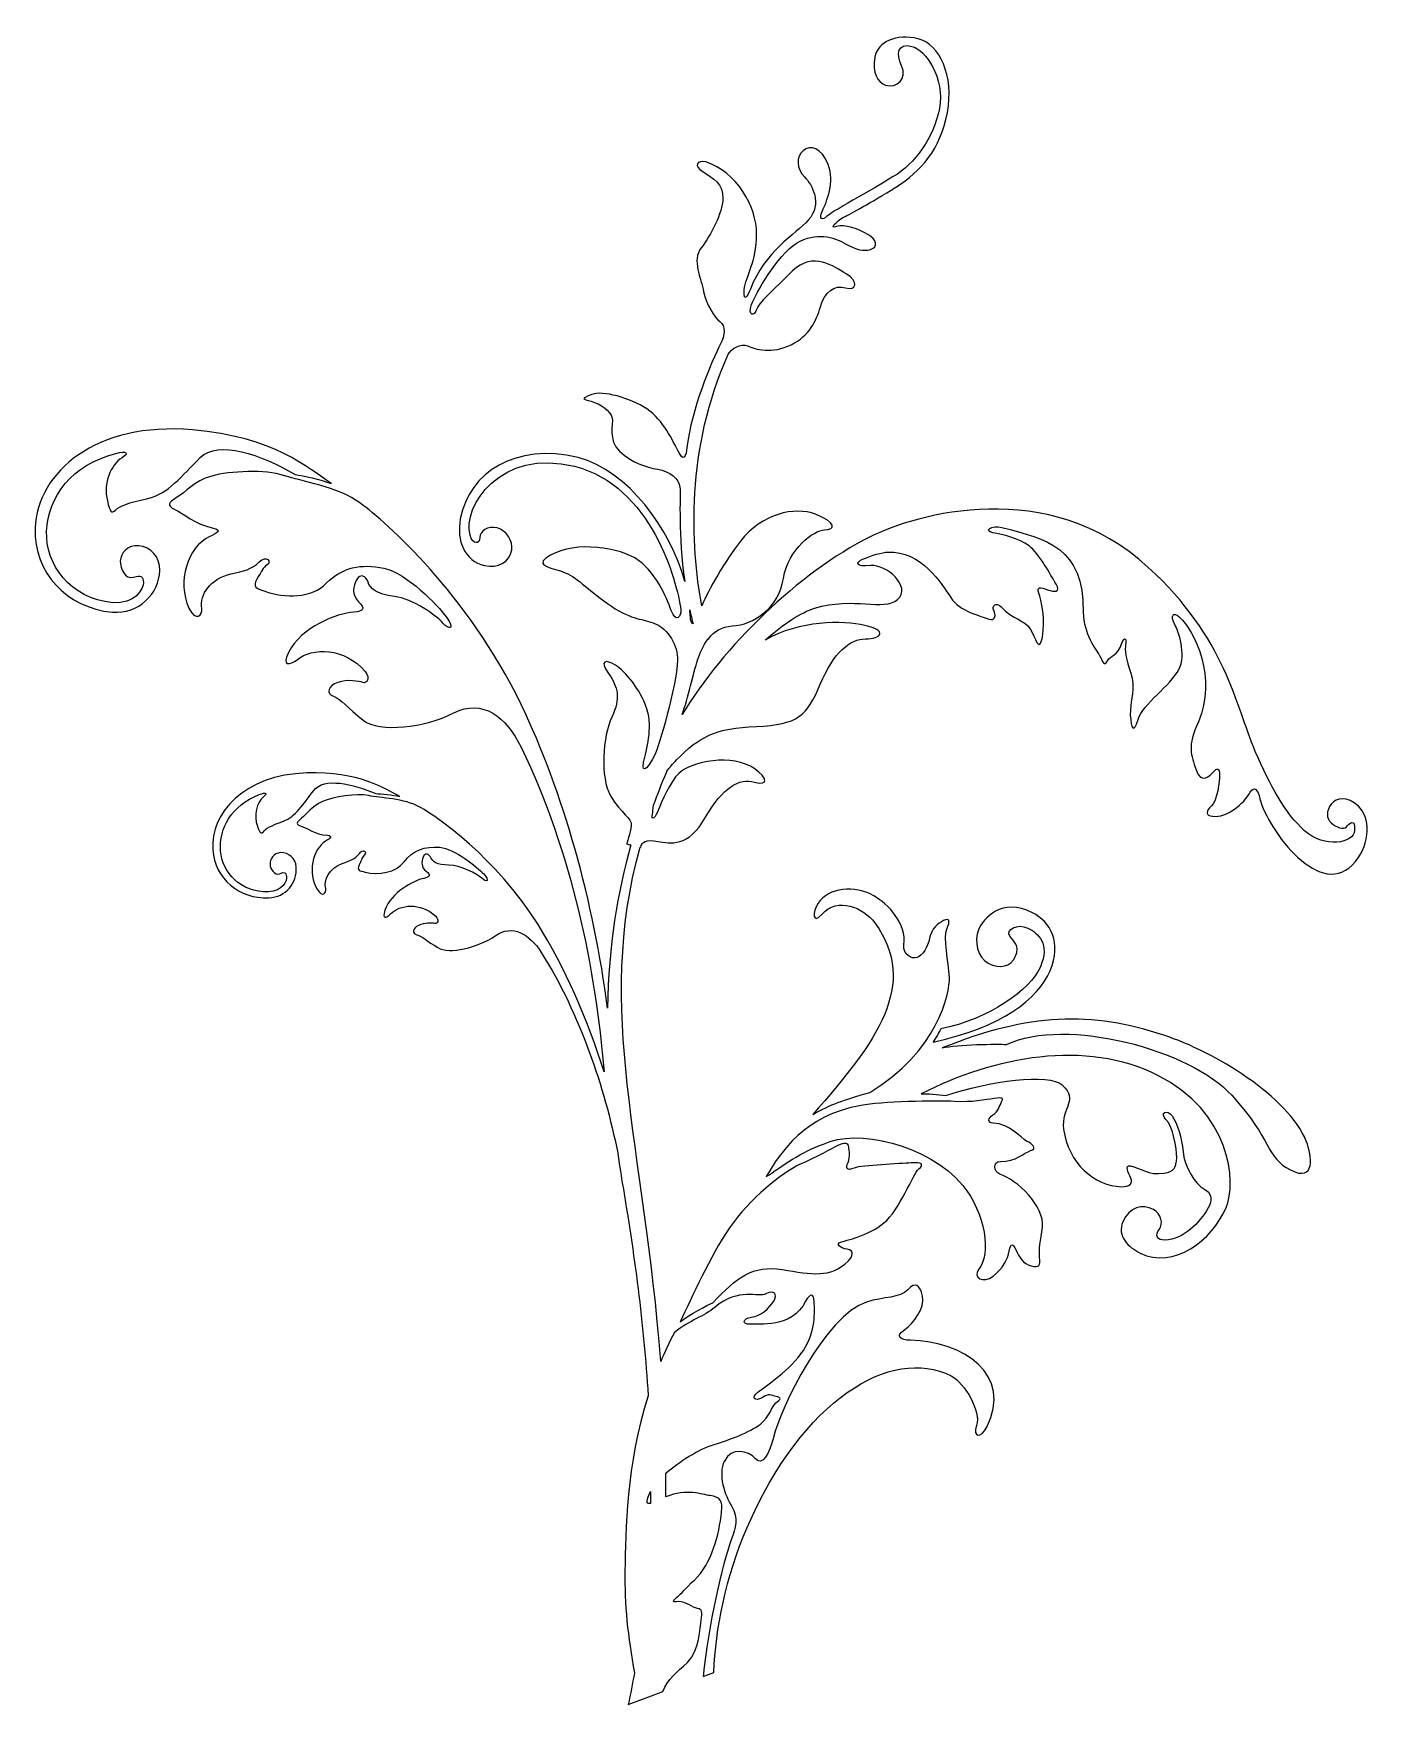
# Model space of a CAD drawing. Header units: centimetres. Extents: x -8.6 to 8.6, y -10.7 to 10.8.
import ezdxf

# ---------------------------------------------------------------- set-up
doc = ezdxf.new("R2010")
doc.units = ezdxf.units.CM
doc.header["$MEASUREMENT"] = 0
doc.layers.add('Camada 1', color=7, linetype='Continuous')

msp = doc.modelspace()

# ---------------------------------------------------------------- linework, layer by layer
at = {"layer": 'Camada 1'}
for points, knots in [([(-5.37058, 5.0839), (-5.14092, 5.00614), (-4.68319, 4.94618), (-4.37572, 4.72258), (-4.37572, 4.72258), (-4.0638, 4.49493), (-3.00132, 3.56164), (-2.31472, 2.13903), (-2.31472, 2.13903), (-1.77396, 1.01698), (-1.37656, -0.40727), (-1.20321, -1.7667), (-1.20321, -1.7667), (-1.19025, -0.95168), (-1.07277, -0.27847), (-0.90185, 0.33319), (-0.90185, 0.33319), (-0.92008, 0.33724), (-0.9391, 0.34131), (-0.95773, 0.34533), (-0.95773, 0.34533), (-0.95773, 0.34533), (-0.90831, 0.48791), (-0.8982, 0.58189), (-0.8982, 0.58189), (-0.88807, 0.6791), (-1.02539, 0.73016), (-1.16352, 0.96429), (-1.16352, 0.96429), (-1.30166, 1.19437), (-1.26438, 1.73798), (-1.14772, 1.97698), (-1.14772, 1.97698), (-1.03308, 2.21759), (-1.06834, 2.3634), (-1.19024, 2.5384), (-1.19024, 2.5384), (-1.31581, 2.71096), (-1.22712, 2.71988), (-1.10073, 2.64452), (-1.10073, 2.64452), (-0.9796, 2.56594), (-0.7795, 2.33342), (-0.69647, 2.0831), (-0.69647, 2.0831), (-0.61585, 1.82627), (-0.70578, 1.56216), (-0.73941, 1.39285), (-0.73941, 1.39285), (-0.7714, 1.21378), (-0.65556, 1.35962), (-0.59966, 1.48358), (-0.59966, 1.48358), (-0.54256, 1.60188), (-0.31489, 2.3634), (-0.30476, 2.70773), (-0.30476, 2.70773), (-0.29502, 2.88921), (-0.42549, 3.11037), (-0.58871, 3.17681), (-0.58871, 3.17681), (-0.74791, 3.2473), (-0.87427, 3.2157), (-1.1542, 3.40284), (-1.1542, 3.40284), (-1.42884, 3.58675), (-1.57587, 3.76172), (-1.74599, 3.83303), (-1.74599, 3.83303), (-1.91289, 3.89703), (-2.13122, 3.91809), (-1.99594, 4.02099), (-1.99594, 4.02099), (-1.70387, 4.24054), (-1.12784, 4.18059), (-0.85363, 4.0226), (-0.85363, 4.0226), (-0.58304, 3.86218), (-0.44773, 3.51301), (-0.38455, 3.34857), (-0.38455, 3.34857), (-0.32097, 3.1768), (-0.25128, 3.27565), (-0.26141, 3.35746), (-0.26141, 3.35746), (-0.30316, 3.71716), (-0.64664, 4.95994), (-1.62814, 5.20134), (-1.62814, 5.20134), (-2.57802, 5.44195), (-3.07546, 4.67638), (-2.97135, 4.31586), (-2.97135, 4.31586), (-2.93328, 4.18703), (-2.84131, 4.19921), (-2.84739, 4.28588), (-2.84739, 4.28588), (-2.84739, 4.3669), (-2.74127, 4.43738), (-2.623, 4.40902), (-2.623, 4.40902), (-2.50915, 4.38227), (-2.41477, 4.23725), (-2.43544, 4.12708), (-2.43544, 4.12708), (-2.46177, 3.9683), (-2.6161, 3.88485), (-2.78501, 3.92454), (-2.78501, 3.92454), (-3.03898, 3.98772), (-3.14879, 4.23969), (-3.0965, 4.52567), (-3.0965, 4.52567), (-2.98307, 5.12598), (-2.38318, 5.50839), (-1.58234, 5.3123), (-1.58234, 5.3123), (-0.93464, 5.14704), (-0.39751, 4.39766), (-0.21037, 3.71874), (-0.21037, 3.71874), (-0.29625, 4.32231), (-0.26342, 4.81242), (-0.27234, 4.93312), (-0.27234, 4.93312), (-0.27922, 5.03763), (-0.40601, 5.13889), (-0.55833, 5.16241), (-0.55833, 5.16241), (-0.7074, 5.19321), (-0.89657, 5.24586), (-1.04929, 5.39493), (-1.04929, 5.39493), (-1.20158, 5.54077), (-1.12626, 5.73844), (-1.14449, 5.82512), (-1.14449, 5.82512), (-1.15989, 5.91018), (-1.29882, 6.00739), (-1.41265, 6.03737), (-1.41265, 6.03737), (-1.53095, 6.06573), (-1.54753, 6.06817), (-1.40537, 6.12648), (-1.40537, 6.12648), (-1.26562, 6.17913), (-0.91158, 6.07949), (-0.69973, 5.93934), (-0.69973, 5.93934), (-0.48179, 5.79432), (-0.36757, 5.53183), (-0.28291, 5.37385), (-0.28291, 5.37385), (-0.20028, 5.21992), (-0.18689, 5.40221), (-0.18041, 5.46701), (-0.18041, 5.46701), (-0.12493, 5.90855), (0.12256, 6.53558), (0.25501, 6.78429), (0.25501, 6.78429), (0.30766, 6.87584), (0.31457, 7.01032), (0.24287, 7.06218), (0.24287, 7.06218), (0.17765, 7.1124), (0.05938, 7.28009), (0.03224, 7.44781), (0.03224, 7.44781), (0.00388, 7.61794), (-0.12413, 7.85127), (0.00105, 8.00923), (0.00105, 8.00923), (0.12583, 8.17047), (0.27444, 8.45725), (0.28053, 8.6436), (0.28053, 8.6436), (0.28783, 8.82992), (0.14972, 8.91176), (0.02494, 8.98872), (0.02494, 8.98872), (-0.10145, 9.06569), (-0.04959, 9.14345), (0.05939, 9.11429), (0.05939, 9.11429), (0.46, 8.98628), (0.71315, 8.54313), (0.71437, 8.18666), (0.71437, 8.18666), (0.71561, 7.82614), (0.57057, 7.65032), (0.55599, 7.47049), (0.55599, 7.47049), (0.5394, 7.29467), (0.59734, 7.38622), (0.6346, 7.48023), (0.6346, 7.48023), (0.81446, 7.95659), (1.21467, 8.18828), (1.37832, 8.36571), (1.37832, 8.36571), (1.56707, 8.57634), (1.42854, 8.82265), (1.32972, 8.92229), (1.32972, 8.92229), (1.226, 9.02355), (1.22113, 9.1864), (1.31107, 9.25929), (1.31107, 9.25929), (1.40587, 9.33626), (1.54684, 9.30141), (1.63352, 9.08268), (1.63352, 9.08268), (1.72184, 8.8599), (1.61489, 8.59902), (1.55981, 8.48724), (1.55981, 8.48724), (1.50472, 8.3722), (1.56547, 8.36167), (1.61328, 8.41109), (1.61328, 8.41109), (1.6554, 8.46131), (2.18846, 8.75216), (2.47201, 8.92552), (2.47201, 8.92552), (2.7507, 9.09565), (2.98967, 9.41566), (3.06505, 9.80211), (3.06505, 9.80211), (3.13471, 10.19422), (2.89005, 10.55879), (2.71022, 10.60091), (2.71022, 10.60091), (2.52874, 10.64626), (2.50281, 10.50936), (2.57896, 10.34813), (2.57896, 10.34813), (2.65024, 10.1861), (2.52387, 10.05648), (2.37319, 10.10186), (2.37319, 10.10186), (2.2695, 10.13589), (2.19658, 10.26228), (2.23383, 10.46235), (2.23383, 10.46235), (2.27272, 10.66084), (2.50847, 10.76696), (2.7912, 10.69891), (2.7912, 10.69891), (3.06827, 10.62842), (3.25623, 10.22255), (3.16712, 9.74861), (3.16712, 9.74861), (3.07801, 9.27548), (2.82845, 8.99762), (2.50603, 8.7886), (2.50603, 8.7886), (2.1771, 8.58929), (1.93162, 8.45237), (1.83198, 8.40458), (1.83198, 8.40458), (1.738, 8.35354), (1.63918, 8.24498), (1.74287, 8.28388), (1.74287, 8.28388), (1.84172, 8.32116), (2.02804, 8.24742), (2.14472, 8.1826), (2.14472, 8.1826), (2.26302, 8.11534), (2.28085, 8.02462), (2.17954, 7.9898), (2.17954, 7.9898), (2.07828, 7.96387), (2.00454, 7.98168), (1.8563, 8.06351), (1.8563, 8.06351), (1.70562, 8.14696), (1.48038, 8.22229), (1.22762, 8.06999), (1.22762, 8.06999), (0.97484, 7.91201), (0.69941, 7.4162), (0.64834, 7.2801), (0.64834, 7.2801), (0.59447, 7.1359), (0.68723, 7.1205), (0.71314, 7.2161), (0.71314, 7.2161), (0.73949, 7.30765), (0.91488, 7.45589), (1.17738, 7.71272), (1.17738, 7.71272), (1.44064, 7.97034), (1.70559, 7.76945), (1.86763, 7.67465), (1.86763, 7.67465), (2.03289, 7.57744), (1.99643, 7.45589), (1.85869, 7.49561), (1.85869, 7.49561), (1.71857, 7.54099), (1.58649, 7.4397), (1.53386, 7.25256), (1.53386, 7.25256), (1.48039, 7.06947), (1.39614, 6.88233), (1.15958, 6.76485), (1.15958, 6.76485), (0.91815, 6.64251), (0.68928, 6.70651), (0.60059, 6.74945), (0.60059, 6.74945), (0.51471, 6.78752), (0.37617, 6.70651), (0.34982, 6.64089), (0.34982, 6.64089), (-0.19702, 5.43135), (-0.13384, 4.18778), (0.00753, 3.40678), (0.00753, 3.40678), (0.10111, 3.61903), (0.29712, 3.97066), (0.50574, 4.23882), (0.50574, 4.23882), (0.78202, 4.59122), (1.19924, 4.68925), (1.47226, 4.58394), (1.47226, 4.58394), (1.74285, 4.47864), (1.72745, 4.38302), (1.58891, 4.38302), (1.58891, 4.38302), (1.45037, 4.38302), (1.12065, 4.14159), (1.05908, 3.76003), (1.05908, 3.76003), (0.99669, 3.37683), (0.67144, 3.16376), (0.40164, 3.14837), (0.40164, 3.14837), (0.26551, 3.14109), (0.16791, 3.07627), (0.09785, 2.98877), (0.09785, 2.98877), (0.09864, 2.98795), (0.09946, 2.98229), (0.1011, 2.98067), (0.1011, 2.98067), (0.1011, 2.98067), (0.09663, 2.98067), (0.09015, 2.98146), (0.09015, 2.98146), (0.02535, 2.89801), (-0.01719, 2.79432), (-0.04473, 2.71008), (-0.04473, 2.71008), (-0.09701, 2.55292), (-0.1703, 2.2151), (-0.24362, 2.00848), (-0.24362, 2.00848), (0.28417, 2.88264), (1.24543, 3.82887), (2.17549, 4.29551), (2.17549, 4.29551), (2.76202, 4.58637), (4.46657, 5.08622), (5.75147, 3.90178), (5.75147, 3.90178), (6.74956, 2.9855), (6.86947, 2.14294), (7.12707, 1.53614), (7.12707, 1.53614), (7.3199, 1.09056), (7.50463, 0.74625), (7.76141, 0.51456), (7.76141, 0.51456), (8.01663, 0.28204), (8.39416, 0.35658), (8.40387, 0.51861), (8.40387, 0.51861), (8.41522, 0.68146), (8.33421, 0.61177), (8.29936, 0.56642), (8.29936, 0.56642), (8.26615, 0.52266), (8.16408, 0.56073), (8.10251, 0.61664), (8.10251, 0.61664), (8.03933, 0.67252), (8.03689, 0.77621), (8.10415, 0.85807), (8.10415, 0.85807), (8.17543, 0.93909), (8.30343, 0.96742), (8.4525, 0.82971), (8.4525, 0.82971), (8.60643, 0.69361), (8.60966, 0.35579), (8.41686, 0.12002), (8.41686, 0.12002), (7.97532, -0.41547), (7.29074, 0.52266), (7.18544, 0.92774), (7.18544, 0.92774), (7.15954, 1.04196), (7.11091, 1.10112), (7.0623, 1.00955), (7.0623, 1.00955), (6.97803, 0.86535), (6.77065, 0.67985), (6.57459, 0.70089), (6.57459, 0.70089), (6.48548, 0.70817), (6.48707, 0.76894), (6.56485, 0.83456), (6.56485, 0.83456), (6.63938, 0.89856), (6.66775, 1.15135), (6.66611, 1.23723), (6.66611, 1.23723), (6.66857, 1.32473), (6.62806, 1.32473), (6.59078, 1.27448), (6.59078, 1.27448), (6.5454, 1.22667), (6.436, 1.1003), (6.36554, 1.29798), (6.36554, 1.29798), (6.2991, 1.49324), (6.24968, 1.59855), (6.39472, 1.91774), (6.39472, 1.91774), (6.63938, 2.47109), (6.34934, 3.08516), (6.15247, 3.26259), (6.15247, 3.26259), (6.06743, 3.34443), (6.03664, 3.27637), (6.08767, 3.17671), (6.08767, 3.17671), (6.13953, 3.0795), (6.24568, 2.78703), (6.14358, 2.58854), (6.14358, 2.58854), (6.04066, 2.38682), (5.67693, 2.13891), (5.62023, 1.94772), (5.62023, 1.94772), (5.55946, 1.7541), (5.52948, 1.83511), (5.51977, 2.00199), (5.51977, 2.00199), (5.51329, 2.16646), (5.5943, 2.37384), (5.52625, 2.54155), (5.52625, 2.54155), (5.46304, 2.71088), (5.44523, 2.85265), (5.45981, 2.91017), (5.45981, 2.91017), (5.47277, 2.97092), (5.44846, 3.02521), (5.41282, 2.9288), (5.41282, 2.9288), (5.34802, 2.74571), (5.26701, 2.78135), (5.2265, 2.69954), (5.2265, 2.69954), (5.18112, 2.61852), (5.16895, 2.69062), (5.12358, 2.7692), (5.12358, 2.7692), (5.07902, 2.84455), (4.91699, 3.04627), (4.91459, 3.32578), (4.91459, 3.32578), (4.91864, 4.16589), (4.45202, 4.26148), (3.86708, 4.41623), (3.86708, 4.41623), (3.73582, 4.44864), (3.62401, 4.36681), (3.75365, 4.34736), (3.75365, 4.34736), (3.87922, 4.32953), (4.08419, 4.27039), (4.21707, 4.17805), (4.21707, 4.17805), (4.34508, 4.08325), (4.49576, 3.80213), (4.5646, 3.68791), (4.5646, 3.68791), (4.62699, 3.57856), (4.54923, 3.58017), (4.45281, 3.61502), (4.45281, 3.61502), (4.3629, 3.65309), (4.31266, 3.65066), (4.34343, 3.56882), (4.34343, 3.56882), (4.37746, 3.49024), (4.43095, 3.2229), (4.38881, 3.00579), (4.38881, 3.00579), (4.34343, 2.7919), (4.2997, 3.00013), (4.23165, 3.1103), (4.23165, 3.1103), (4.16603, 3.22211), (4.00726, 3.23426), (3.86062, 3.39303), (3.86062, 3.39303), (3.79096, 3.47079), (3.73584, 3.39869), (3.76418, 3.34847), (3.76418, 3.34847), (3.79418, 3.29743), (3.7877, 3.20345), (3.69859, 3.23666), (3.69859, 3.23666), (3.60379, 3.2723), (3.32106, 3.33956), (3.21088, 3.51291), (3.21088, 3.51291), (3.09907, 3.68791), (2.82848, 4.12053), (2.40234, 4.09782), (2.40234, 4.09782), (2.32619, 4.09539), (2.19332, 4.0557), (2.08717, 4.00953), (2.08717, 4.00953), (1.9762, 3.96497), (1.98269, 3.90502), (2.182, 3.92447), (2.182, 3.92447), (2.37803, 3.94553), (2.71344, 3.65145), (2.5271, 3.4886), (2.5271, 3.4886), (2.34565, 3.33387), (1.96486, 3.52993), (1.4585, 3.37679), (1.4585, 3.37679), (1.28758, 3.32252), (1.06237, 3.17587), (0.82416, 2.96766), (0.82416, 2.96766), (1.26652, 3.22206), (1.82227, 3.2188), (2.10419, 3.15641), (2.10419, 3.15641), (2.40558, 3.08997), (2.31485, 2.98062), (2.11393, 2.98141), (2.11393, 2.98141), (1.91787, 2.98546), (1.70155, 2.80641), (1.53224, 2.39972), (1.53224, 2.39972), (1.36129, 1.99141), (1.24623, 1.87717), (0.71116, 1.85693), (0.71116, 1.85693), (0.18215, 1.83264), (-0.01674, 1.73218), (-0.31733, 1.42513), (-0.31733, 1.42513), (-0.36511, 1.37653), (-0.40644, 1.32708), (-0.43925, 1.28011), (-0.43925, 1.28011), (-0.44168, 1.27445), (-0.4437, 1.2704), (-0.44534, 1.26474), (-0.44534, 1.26474), (-0.50691, 1.12134), (-0.56117, 0.98198), (-0.61139, 0.84588), (-0.61139, 0.84588), (-0.61827, 0.79648), (-0.6211, 0.75677), (-0.62557, 0.73005), (-0.62557, 0.73005), (-0.64785, 0.6239), (-0.58059, 0.69116), (-0.54781, 0.78678), (-0.54781, 0.78678), (-0.5158, 0.87589), (-0.39348, 1.15135), (-0.28775, 1.25258), (-0.28775, 1.25258), (-0.13016, 1.40247), (0.40694, 1.5183), (0.68928, 1.31013), (0.68928, 1.31013), (0.85012, 1.1967), (0.87605, 1.08894), (0.68603, 1.1408), (0.68603, 1.1408), (0.49651, 1.19671), (0.27614, 1.07275), (0.05616, 0.68794), (0.05616, 0.68794), (-0.16178, 0.3007), (-0.39548, 0.35009), (-0.55511, 0.37764), (-0.55511, 0.37764), (-0.71188, 0.4141), (-0.76088, 0.36793), (-0.7771, 0.30149), (-0.7771, 0.30149), (-0.77953, 0.30231), (-0.78197, 0.30231), (-0.7852, 0.30231), (-0.7852, 0.30231), (-1.36527, -1.80975), (-0.73011, -3.507), (-0.51866, -6.30931), (-0.51866, -6.30931), (-0.46683, -6.18697), (-0.4097, -6.06142), (-0.34366, -5.93744), (-0.34366, -5.93744), (-0.13424, -5.77054), (0.03186, -5.73408), (0.17929, -5.60851), (0.17929, -5.60851), (0.47536, -5.35819), (0.74841, -5.48619), (0.8339, -5.44082), (0.8339, -5.44082), (0.93759, -5.38005), (0.98863, -5.44246), (0.93436, -5.53398), (0.93436, -5.53398), (0.87602, -5.62391), (0.76585, -5.72678), (0.64835, -5.73975), (0.64835, -5.73975), (0.53005, -5.75518), (0.52074, -5.83698), (0.63015, -5.82886), (0.63015, -5.82886), (0.73424, -5.82161), (1.16606, -5.88963), (1.34429, -5.53396), (1.34429, -5.53396), (1.39938, -5.43432), (1.45041, -5.41892), (1.45446, -5.54126), (1.45446, -5.54126), (1.45933, -5.66114), (1.47878, -5.92041), (1.31592, -6.16671), (1.31592, -6.16671), (1.15471, -6.41055), (0.82742, -6.6301), (0.73138, -6.70302), (0.73138, -6.70302), (0.63338, -6.77107), (0.69696, -6.82941), (0.78369, -6.77433), (0.78369, -6.77433), (0.87521, -6.71599), (0.90034, -6.74189), (0.96678, -6.7589), (0.96678, -6.7589), (1.03483, -6.77351), (1.02509, -6.80264), (0.97813, -6.82534), (0.97813, -6.82534), (0.9295, -6.84886), (0.8955, -6.97687), (0.80393, -7.07487), (0.80393, -7.07487), (0.71318, -7.17695), (0.46246, -7.28474), (0.16877, -7.37626), (0.16877, -7.37626), (-0.03133, -7.43542), (-0.28287, -7.59663), (-0.45504, -7.74652), (-0.45504, -7.74652), (-0.45343, -7.84939), (-0.45221, -7.94985), (-0.45261, -8.04791), (-0.45261, -8.04791), (-0.18527, -7.94097), (0.00795, -8.01873), (0.11736, -8.0333), (0.11736, -8.0333), (0.24089, -8.04791), (0.28016, -8.09651), (0.26397, -8.24473), (0.26397, -8.24473), (0.23119, -8.53074), (0.13798, -8.90743), (-0.0852, -9.11889), (-0.0852, -9.11889), (-0.20024, -9.2234), (-0.25533, -9.29629), (-0.31041, -9.33765), (-0.31041, -9.33765), (-0.36507, -9.38382), (-0.37685, -9.40734), (-0.28935, -9.39599), (-0.28935, -9.39599), (-0.20024, -9.38951), (-0.1107, -9.47616), (-0.04673, -9.48349), (-0.04673, -9.48349), (0.01608, -9.48751), (0.01566, -9.53858), (-0.00014, -9.63499), (-0.00014, -9.63499), (-0.01109, -9.72654), (-0.01715, -10.02631), (-0.17596, -10.1786), (-0.17596, -10.1786), (-0.31653, -10.30904), (-0.43401, -10.3941), (-0.4915, -10.55288), (-0.4915, -10.55288), (-0.4915, -10.55288), (-0.63895, -10.60715), (-0.63895, -10.60715), (-0.63895, -10.60715), (-0.63895, -10.60715), (-0.78841, -10.66388), (-0.78841, -10.66388), (-0.78841, -10.66388), (-0.78841, -10.66388), (-0.93626, -10.71979), (-0.93626, -10.71979), (-0.93626, -10.71979), (-0.9075, -10.58284), (-0.88197, -10.44759), (-0.85728, -10.31146), (-0.85728, -10.31146), (-0.94274, -9.84645), (-0.98608, -9.42677), (-0.97962, -9.00389), (-0.97962, -9.00389), (-0.97274, -8.48457), (-0.96544, -7.64364), (-0.68106, -6.74845), (-0.68106, -6.74845), (-0.73776, -5.82812), (-0.85928, -4.91507), (-1.01361, -4.01017), (-1.01361, -4.01017), (-1.03589, -3.87812), (-1.05454, -3.74932), (-1.07274, -3.62372), (-1.07274, -3.62372), (-1.24652, -2.78039), (-1.54547, -1.86408), (-2.05503, -1.04829), (-2.05503, -1.04829), (-2.20531, -0.81413), (-2.42404, -0.67965), (-2.64764, -0.83604), (-2.64764, -0.83604), (-2.86719, -0.98754), (-3.24269, -1.07824), (-3.38448, -0.98754), (-3.38448, -0.98754), (-3.52868, -0.9057), (-3.58985, -0.83522), (-3.65465, -0.82307), (-3.65465, -0.82307), (-3.7227, -0.80929), (-3.70892, -0.73396), (-3.63481, -0.70234), (-3.63481, -0.70234), (-3.55663, -0.66429), (-3.45698, -0.67154), (-3.42497, -0.67641), (-3.42497, -0.67641), (-3.39055, -0.68213), (-3.3634, -0.63267), (-3.41201, -0.58407), (-3.41201, -0.58407), (-3.61169, -0.39775), (-3.87784, -0.43421), (-3.99245, -0.55412), (-3.99245, -0.55412), (-4.04105, -0.60434), (-4.11114, -0.63593), (-4.06619, -0.50713), (-4.06619, -0.50713), (-3.98721, -0.28107), (-3.69797, -0.1215), (-3.5639, -0.09721), (-3.5639, -0.09721), (-3.48897, -0.08102), (-3.47278, -0.05424), (-3.53636, -0.00484), (-3.53636, -0.00484), (-3.60118, 0.04215), (-3.59917, 0.11991), (-3.57443, 0.17584), (-3.57443, 0.17584), (-3.55011, 0.23659), (-3.49786, 0.21876), (-3.47357, 0.1661), (-3.47357, 0.1661), (-3.45494, 0.11829), (-3.39904, 0.07778), (-3.24267, 0.07376), (-3.24267, 0.07376), (-3.0944, 0.07212), (-2.87892, -0.04131), (-2.82098, -0.09639), (-2.82098, -0.09639), (-2.76023, -0.15068), (-2.7088, -0.13364), (-2.79587, -0.03966), (-2.79587, -0.03966), (-2.88215, 0.04945), (-3.16327, 0.28358), (-3.36015, 0.30223), (-3.36015, 0.30223), (-3.5566, 0.32004), (-3.70853, 0.26413), (-3.81788, 0.11506), (-3.81788, 0.11506), (-3.92766, -0.02914), (-4.14438, -0.05422), (-4.32178, -0.01697), (-4.32178, -0.01697), (-4.3951, 0.00166), (-4.4279, 0.00409), (-4.39793, 0.0778), (-4.39793, 0.0778), (-4.36266, 0.14667), (-4.35904, 0.17908), (-4.32866, 0.20663), (-4.32866, 0.20663), (-4.29262, 0.23579), (-4.34123, 0.29413), (-4.3951, 0.22121), (-4.3951, 0.22121), (-4.4514, 0.14908), (-4.51541, 0.13128), (-4.61505, 0.09561), (-4.61505, 0.09561), (-4.78195, 0.03648), (-4.8581, -0.11664), (-4.8277, -0.22845), (-4.8277, -0.22845), (-4.8119, -0.28192), (-4.86903, -0.34997), (-4.93626, -0.23657), (-4.93626, -0.23657), (-5.06183, -0.02755), (-4.99865, 0.2722), (-4.82974, 0.3816), (-4.82974, 0.3816), (-4.76693, 0.42129), (-4.73129, 0.44883), (-4.80582, 0.45693), (-4.80582, 0.45693), (-4.96502, 0.47071), (-5.0667, 0.54927), (-5.14245, 0.57358), (-5.14245, 0.57358), (-5.21738, 0.5971), (-5.20563, 0.62057), (-5.1388, 0.67727), (-5.1388, 0.67727), (-5.0667, 0.72995), (-5.01566, 0.8239), (-4.87064, 0.88952), (-4.87064, 0.88952), (-4.71914, 0.95109), (-4.43275, 1.00215), (-4.27599, 0.96728), (-4.27599, 0.96728), (-4.11962, 0.93325), (-3.82797, 0.93648), (-3.60842, 0.81581), (-3.60842, 0.81581), (-3.39413, 0.69429), (-2.64153, 0.17581), (-2.09709, -0.69025), (-2.09709, -0.69025), (-1.75562, -1.23384), (-1.46153, -1.90138), (-1.24765, -2.58599), (-1.24765, -2.58599), (-1.3615, -1.25003), (-1.65434, 0.22521), (-2.31461, 1.58951), (-2.31461, 1.58951), (-2.50217, 1.97921), (-2.81123, 2.21901), (-3.18107, 2.02943), (-3.18107, 2.02943), (-3.5509, 1.83986), (-4.13664, 1.77342), (-4.34566, 1.93627), (-4.34566, 1.93627), (-4.5486, 2.09669), (-4.63122, 2.20929), (-4.72685, 2.24411), (-4.72685, 2.24411), (-4.82771, 2.27896), (-4.79895, 2.38185), (-4.67176, 2.42315), (-4.67176, 2.42315), (-4.54862, 2.46527), (-4.40035, 2.43773), (-4.34852, 2.42151), (-4.34852, 2.42151), (-4.29992, 2.4045), (-4.25007, 2.47416), (-4.31854, 2.56166), (-4.31854, 2.56166), (-4.58508, 2.87599), (-4.99987, 2.87437), (-5.1951, 2.71477), (-5.1951, 2.71477), (-5.28299, 2.64672), (-5.39925, 2.61836), (-5.30689, 2.80632), (-5.30689, 2.80632), (-5.14647, 3.13364), (-4.6762, 3.31347), (-4.46557, 3.32562), (-4.46557, 3.32562), (-4.34243, 3.33615), (-4.31489, 3.37261), (-4.4044, 3.46011), (-4.4044, 3.46011), (-4.49229, 3.54599), (-4.48012, 3.66426), (-4.42869, 3.7461), (-4.42869, 3.7461), (-4.38292, 3.8263), (-4.30796, 3.79309), (-4.28325, 3.71125), (-4.28325, 3.71125), (-4.25814, 3.63349), (-4.17874, 3.55732), (-3.94218, 3.52898), (-3.94218, 3.52898), (-3.71091, 3.49575), (-3.39978, 3.2835), (-3.32242, 3.18629), (-3.32242, 3.18629), (-3.24183, 3.09313), (-3.15756, 3.10363), (-3.273, 3.26), (-3.273, 3.26), (-3.38846, 3.41716), (-3.78298, 3.82629), (-4.07829, 3.89029), (-4.07829, 3.89029), (-4.37359, 3.95509), (-4.61907, 3.89921), (-4.81674, 3.70154), (-4.81674, 3.70154), (-5.00832, 3.50144), (-5.34779, 3.50387), (-5.61229, 3.59378), (-5.61229, 3.59378), (-5.7241, 3.63347), (-5.76945, 3.64887), (-5.71233, 3.75176), (-5.71233, 3.75176), (-5.64671, 3.8514), (-5.63941, 3.90165), (-5.57988, 3.93242), (-5.57988, 3.93242), (-5.52236, 3.97049), (-5.58393, 4.06932), (-5.68238, 3.97211), (-5.68238, 3.97211), (-5.77879, 3.8749), (-5.8841, 3.85466), (-6.04287, 3.81656), (-6.04287, 3.81656), (-6.30981, 3.76147), (-6.45118, 3.55002), (-6.4204, 3.37502), (-6.4204, 3.37502), (-6.40381, 3.28834), (-6.50184, 3.19436), (-6.58608, 3.37663), (-6.58608, 3.37663), (-6.74446, 3.71852), (-6.60267, 4.16086), (-6.3248, 4.29534), (-6.3248, 4.29534), (-6.22029, 4.34394), (-6.1579, 4.38284), (-6.27416, 4.40633), (-6.27416, 4.40633), (-6.51438, 4.45898), (-6.65857, 4.5967), (-6.76875, 4.64612), (-6.76875, 4.64612), (-6.87612, 4.69877), (-6.8522, 4.7328), (-6.74446, 4.80005), (-6.74446, 4.80005), (-6.62741, 4.86731), (-6.52978, 5.00746), (-6.29361, 5.07551), (-6.29361, 5.07551), (-6.05802, 5.14222), (-5.59825, 5.16087), (-5.37058, 5.0839)], [0, 0, 0, 0, 0.00392157, 0.00392157, 0.00392157, 0.00392157, 0.00784314, 0.00784314, 0.00784314, 0.00784314, 0.01176471, 0.01176471, 0.01176471, 0.01176471, 0.01568627, 0.01568627, 0.01568627, 0.01568627, 0.01960784, 0.01960784, 0.01960784, 0.01960784, 0.02352941, 0.02352941, 0.02352941, 0.02352941, 0.02745098, 0.02745098, 0.02745098, 0.02745098, 0.03137255, 0.03137255, 0.03137255, 0.03137255, 0.03529412, 0.03529412, 0.03529412, 0.03529412, 0.03921569, 0.03921569, 0.03921569, 0.03921569, 0.04313725, 0.04313725, 0.04313725, 0.04313725, 0.04705882, 0.04705882, 0.04705882, 0.04705882, 0.05098039, 0.05098039, 0.05098039, 0.05098039, 0.05490196, 0.05490196, 0.05490196, 0.05490196, 0.05882353, 0.05882353, 0.05882353, 0.05882353, 0.0627451, 0.0627451, 0.0627451, 0.0627451, 0.06666667, 0.06666667, 0.06666667, 0.06666667, 0.07058824, 0.07058824, 0.07058824, 0.07058824, 0.0745098, 0.0745098, 0.0745098, 0.0745098, 0.07843137, 0.07843137, 0.07843137, 0.07843137, 0.08235294, 0.08235294, 0.08235294, 0.08235294, 0.08627451, 0.08627451, 0.08627451, 0.08627451, 0.09019608, 0.09019608, 0.09019608, 0.09019608, 0.09411765, 0.09411765, 0.09411765, 0.09411765, 0.09803922, 0.09803922, 0.09803922, 0.09803922, 0.10196078, 0.10196078, 0.10196078, 0.10196078, 0.10588235, 0.10588235, 0.10588235, 0.10588235, 0.10980392, 0.10980392, 0.10980392, 0.10980392, 0.11372549, 0.11372549, 0.11372549, 0.11372549, 0.11764706, 0.11764706, 0.11764706, 0.11764706, 0.12156863, 0.12156863, 0.12156863, 0.12156863, 0.1254902, 0.1254902, 0.1254902, 0.1254902, 0.12941176, 0.12941176, 0.12941176, 0.12941176, 0.13333333, 0.13333333, 0.13333333, 0.13333333, 0.1372549, 0.1372549, 0.1372549, 0.1372549, 0.14117647, 0.14117647, 0.14117647, 0.14117647, 0.14509804, 0.14509804, 0.14509804, 0.14509804, 0.14901961, 0.14901961, 0.14901961, 0.14901961, 0.15294118, 0.15294118, 0.15294118, 0.15294118, 0.15686275, 0.15686275, 0.15686275, 0.15686275, 0.16078431, 0.16078431, 0.16078431, 0.16078431, 0.16470588, 0.16470588, 0.16470588, 0.16470588, 0.16862745, 0.16862745, 0.16862745, 0.16862745, 0.17254902, 0.17254902, 0.17254902, 0.17254902, 0.17647059, 0.17647059, 0.17647059, 0.17647059, 0.18039216, 0.18039216, 0.18039216, 0.18039216, 0.18431373, 0.18431373, 0.18431373, 0.18431373, 0.18823529, 0.18823529, 0.18823529, 0.18823529, 0.19215686, 0.19215686, 0.19215686, 0.19215686, 0.19607843, 0.19607843, 0.19607843, 0.19607843, 0.2, 0.2, 0.2, 0.2, 0.20392157, 0.20392157, 0.20392157, 0.20392157, 0.20784314, 0.20784314, 0.20784314, 0.20784314, 0.21176471, 0.21176471, 0.21176471, 0.21176471, 0.21568627, 0.21568627, 0.21568627, 0.21568627, 0.21960784, 0.21960784, 0.21960784, 0.21960784, 0.22352941, 0.22352941, 0.22352941, 0.22352941, 0.22745098, 0.22745098, 0.22745098, 0.22745098, 0.23137255, 0.23137255, 0.23137255, 0.23137255, 0.23529412, 0.23529412, 0.23529412, 0.23529412, 0.23921569, 0.23921569, 0.23921569, 0.23921569, 0.24313725, 0.24313725, 0.24313725, 0.24313725, 0.24705882, 0.24705882, 0.24705882, 0.24705882, 0.25098039, 0.25098039, 0.25098039, 0.25098039, 0.25490196, 0.25490196, 0.25490196, 0.25490196, 0.25882353, 0.25882353, 0.25882353, 0.25882353, 0.2627451, 0.2627451, 0.2627451, 0.2627451, 0.26666667, 0.26666667, 0.26666667, 0.26666667, 0.27058824, 0.27058824, 0.27058824, 0.27058824, 0.2745098, 0.2745098, 0.2745098, 0.2745098, 0.27843137, 0.27843137, 0.27843137, 0.27843137, 0.28235294, 0.28235294, 0.28235294, 0.28235294, 0.28627451, 0.28627451, 0.28627451, 0.28627451, 0.29019608, 0.29019608, 0.29019608, 0.29019608, 0.29411765, 0.29411765, 0.29411765, 0.29411765, 0.29803922, 0.29803922, 0.29803922, 0.29803922, 0.30196078, 0.30196078, 0.30196078, 0.30196078, 0.30588235, 0.30588235, 0.30588235, 0.30588235, 0.30980392, 0.30980392, 0.30980392, 0.30980392, 0.31372549, 0.31372549, 0.31372549, 0.31372549, 0.31764706, 0.31764706, 0.31764706, 0.31764706, 0.32156863, 0.32156863, 0.32156863, 0.32156863, 0.3254902, 0.3254902, 0.3254902, 0.3254902, 0.32941176, 0.32941176, 0.32941176, 0.32941176, 0.33333333, 0.33333333, 0.33333333, 0.33333333, 0.3372549, 0.3372549, 0.3372549, 0.3372549, 0.34117647, 0.34117647, 0.34117647, 0.34117647, 0.34509804, 0.34509804, 0.34509804, 0.34509804, 0.34901961, 0.34901961, 0.34901961, 0.34901961, 0.35294118, 0.35294118, 0.35294118, 0.35294118, 0.35686275, 0.35686275, 0.35686275, 0.35686275, 0.36078431, 0.36078431, 0.36078431, 0.36078431, 0.36470588, 0.36470588, 0.36470588, 0.36470588, 0.36862745, 0.36862745, 0.36862745, 0.36862745, 0.37254902, 0.37254902, 0.37254902, 0.37254902, 0.37647059, 0.37647059, 0.37647059, 0.37647059, 0.38039216, 0.38039216, 0.38039216, 0.38039216, 0.38431373, 0.38431373, 0.38431373, 0.38431373, 0.38823529, 0.38823529, 0.38823529, 0.38823529, 0.39215686, 0.39215686, 0.39215686, 0.39215686, 0.39607843, 0.39607843, 0.39607843, 0.39607843, 0.4, 0.4, 0.4, 0.4, 0.40392157, 0.40392157, 0.40392157, 0.40392157, 0.40784314, 0.40784314, 0.40784314, 0.40784314, 0.41176471, 0.41176471, 0.41176471, 0.41176471, 0.41568627, 0.41568627, 0.41568627, 0.41568627, 0.41960784, 0.41960784, 0.41960784, 0.41960784, 0.42352941, 0.42352941, 0.42352941, 0.42352941, 0.42745098, 0.42745098, 0.42745098, 0.42745098, 0.43137255, 0.43137255, 0.43137255, 0.43137255, 0.43529412, 0.43529412, 0.43529412, 0.43529412, 0.43921569, 0.43921569, 0.43921569, 0.43921569, 0.44313725, 0.44313725, 0.44313725, 0.44313725, 0.44705882, 0.44705882, 0.44705882, 0.44705882, 0.45098039, 0.45098039, 0.45098039, 0.45098039, 0.45490196, 0.45490196, 0.45490196, 0.45490196, 0.45882353, 0.45882353, 0.45882353, 0.45882353, 0.4627451, 0.4627451, 0.4627451, 0.4627451, 0.46666667, 0.46666667, 0.46666667, 0.46666667, 0.47058824, 0.47058824, 0.47058824, 0.47058824, 0.4745098, 0.4745098, 0.4745098, 0.4745098, 0.47843137, 0.47843137, 0.47843137, 0.47843137, 0.48235294, 0.48235294, 0.48235294, 0.48235294, 0.48627451, 0.48627451, 0.48627451, 0.48627451, 0.49019608, 0.49019608, 0.49019608, 0.49019608, 0.49411765, 0.49411765, 0.49411765, 0.49411765, 0.49803922, 0.49803922, 0.49803922, 0.49803922, 0.50196078, 0.50196078, 0.50196078, 0.50196078, 0.50588235, 0.50588235, 0.50588235, 0.50588235, 0.50980392, 0.50980392, 0.50980392, 0.50980392, 0.51372549, 0.51372549, 0.51372549, 0.51372549, 0.51764706, 0.51764706, 0.51764706, 0.51764706, 0.52156863, 0.52156863, 0.52156863, 0.52156863, 0.5254902, 0.5254902, 0.5254902, 0.5254902, 0.52941176, 0.52941176, 0.52941176, 0.52941176, 0.53333333, 0.53333333, 0.53333333, 0.53333333, 0.5372549, 0.5372549, 0.5372549, 0.5372549, 0.54117647, 0.54117647, 0.54117647, 0.54117647, 0.54509804, 0.54509804, 0.54509804, 0.54509804, 0.54901961, 0.54901961, 0.54901961, 0.54901961, 0.55294118, 0.55294118, 0.55294118, 0.55294118, 0.55686275, 0.55686275, 0.55686275, 0.55686275, 0.56078431, 0.56078431, 0.56078431, 0.56078431, 0.56470588, 0.56470588, 0.56470588, 0.56470588, 0.56862745, 0.56862745, 0.56862745, 0.56862745, 0.57254902, 0.57254902, 0.57254902, 0.57254902, 0.57647059, 0.57647059, 0.57647059, 0.57647059, 0.58039216, 0.58039216, 0.58039216, 0.58039216, 0.58431373, 0.58431373, 0.58431373, 0.58431373, 0.58823529, 0.58823529, 0.58823529, 0.58823529, 0.59215686, 0.59215686, 0.59215686, 0.59215686, 0.59607843, 0.59607843, 0.59607843, 0.59607843, 0.6, 0.6, 0.6, 0.6, 0.60392157, 0.60392157, 0.60392157, 0.60392157, 0.60784314, 0.60784314, 0.60784314, 0.60784314, 0.61176471, 0.61176471, 0.61176471, 0.61176471, 0.61568627, 0.61568627, 0.61568627, 0.61568627, 0.61960784, 0.61960784, 0.61960784, 0.61960784, 0.62352941, 0.62352941, 0.62352941, 0.62352941, 0.62745098, 0.62745098, 0.62745098, 0.62745098, 0.63137255, 0.63137255, 0.63137255, 0.63137255, 0.63529412, 0.63529412, 0.63529412, 0.63529412, 0.63921569, 0.63921569, 0.63921569, 0.63921569, 0.64313725, 0.64313725, 0.64313725, 0.64313725, 0.64705882, 0.64705882, 0.64705882, 0.64705882, 0.65098039, 0.65098039, 0.65098039, 0.65098039, 0.65490196, 0.65490196, 0.65490196, 0.65490196, 0.65882353, 0.65882353, 0.65882353, 0.65882353, 0.6627451, 0.6627451, 0.6627451, 0.6627451, 0.66666667, 0.66666667, 0.66666667, 0.66666667, 0.67058824, 0.67058824, 0.67058824, 0.67058824, 0.6745098, 0.6745098, 0.6745098, 0.6745098, 0.67843137, 0.67843137, 0.67843137, 0.67843137, 0.68235294, 0.68235294, 0.68235294, 0.68235294, 0.68627451, 0.68627451, 0.68627451, 0.68627451, 0.69019608, 0.69019608, 0.69019608, 0.69019608, 0.69411765, 0.69411765, 0.69411765, 0.69411765, 0.69803922, 0.69803922, 0.69803922, 0.69803922, 0.70196078, 0.70196078, 0.70196078, 0.70196078, 0.70588235, 0.70588235, 0.70588235, 0.70588235, 0.70980392, 0.70980392, 0.70980392, 0.70980392, 0.71372549, 0.71372549, 0.71372549, 0.71372549, 0.71764706, 0.71764706, 0.71764706, 0.71764706, 0.72156863, 0.72156863, 0.72156863, 0.72156863, 0.7254902, 0.7254902, 0.7254902, 0.7254902, 0.72941176, 0.72941176, 0.72941176, 0.72941176, 0.73333333, 0.73333333, 0.73333333, 0.73333333, 0.7372549, 0.7372549, 0.7372549, 0.7372549, 0.74117647, 0.74117647, 0.74117647, 0.74117647, 0.74509804, 0.74509804, 0.74509804, 0.74509804, 0.74901961, 0.74901961, 0.74901961, 0.74901961, 0.75294118, 0.75294118, 0.75294118, 0.75294118, 0.75686275, 0.75686275, 0.75686275, 0.75686275, 0.76078431, 0.76078431, 0.76078431, 0.76078431, 0.76470588, 0.76470588, 0.76470588, 0.76470588, 0.76862745, 0.76862745, 0.76862745, 0.76862745, 0.77254902, 0.77254902, 0.77254902, 0.77254902, 0.77647059, 0.77647059, 0.77647059, 0.77647059, 0.78039216, 0.78039216, 0.78039216, 0.78039216, 0.78431373, 0.78431373, 0.78431373, 0.78431373, 0.78823529, 0.78823529, 0.78823529, 0.78823529, 0.79215686, 0.79215686, 0.79215686, 0.79215686, 0.79607843, 0.79607843, 0.79607843, 0.79607843, 0.8, 0.8, 0.8, 0.8, 0.80392157, 0.80392157, 0.80392157, 0.80392157, 0.80784314, 0.80784314, 0.80784314, 0.80784314, 0.81176471, 0.81176471, 0.81176471, 0.81176471, 0.81568627, 0.81568627, 0.81568627, 0.81568627, 0.81960784, 0.81960784, 0.81960784, 0.81960784, 0.82352941, 0.82352941, 0.82352941, 0.82352941, 0.82745098, 0.82745098, 0.82745098, 0.82745098, 0.83137255, 0.83137255, 0.83137255, 0.83137255, 0.83529412, 0.83529412, 0.83529412, 0.83529412, 0.83921569, 0.83921569, 0.83921569, 0.83921569, 0.84313725, 0.84313725, 0.84313725, 0.84313725, 0.84705882, 0.84705882, 0.84705882, 0.84705882, 0.85098039, 0.85098039, 0.85098039, 0.85098039, 0.85490196, 0.85490196, 0.85490196, 0.85490196, 0.85882353, 0.85882353, 0.85882353, 0.85882353, 0.8627451, 0.8627451, 0.8627451, 0.8627451, 0.86666667, 0.86666667, 0.86666667, 0.86666667, 0.87058824, 0.87058824, 0.87058824, 0.87058824, 0.8745098, 0.8745098, 0.8745098, 0.8745098, 0.87843137, 0.87843137, 0.87843137, 0.87843137, 0.88235294, 0.88235294, 0.88235294, 0.88235294, 0.88627451, 0.88627451, 0.88627451, 0.88627451, 0.89019608, 0.89019608, 0.89019608, 0.89019608, 0.89411765, 0.89411765, 0.89411765, 0.89411765, 0.89803922, 0.89803922, 0.89803922, 0.89803922, 0.90196078, 0.90196078, 0.90196078, 0.90196078, 0.90588235, 0.90588235, 0.90588235, 0.90588235, 0.90980392, 0.90980392, 0.90980392, 0.90980392, 0.91372549, 0.91372549, 0.91372549, 0.91372549, 0.91764706, 0.91764706, 0.91764706, 0.91764706, 0.92156863, 0.92156863, 0.92156863, 0.92156863, 0.9254902, 0.9254902, 0.9254902, 0.9254902, 0.92941176, 0.92941176, 0.92941176, 0.92941176, 0.93333333, 0.93333333, 0.93333333, 0.93333333, 0.9372549, 0.9372549, 0.9372549, 0.9372549, 0.94117647, 0.94117647, 0.94117647, 0.94117647, 0.94509804, 0.94509804, 0.94509804, 0.94509804, 0.94901961, 0.94901961, 0.94901961, 0.94901961, 0.95294118, 0.95294118, 0.95294118, 0.95294118, 0.95686275, 0.95686275, 0.95686275, 0.95686275, 0.96078431, 0.96078431, 0.96078431, 0.96078431, 0.96470588, 0.96470588, 0.96470588, 0.96470588, 0.96862745, 0.96862745, 0.96862745, 0.96862745, 0.97254902, 0.97254902, 0.97254902, 0.97254902, 0.97647059, 0.97647059, 0.97647059, 0.97647059, 0.98039216, 0.98039216, 0.98039216, 0.98039216, 0.98431373, 0.98431373, 0.98431373, 0.98431373, 0.98823529, 0.98823529, 0.98823529, 0.98823529, 0.99215686, 0.99215686, 0.99215686, 0.99215686, 1, 1, 1, 1]), ([(-8.56418, 4.40498), (-8.53746, 5.12843), (-7.77794, 5.77978), (-6.54247, 5.66882), (-6.54247, 5.66882), (-5.50102, 5.58376), (-5.03884, 5.17463), (-4.75772, 4.97857), (-4.75772, 4.97857), (-4.89422, 5.03204), (-5.1166, 5.07985), (-5.22111, 5.09687), (-5.22111, 5.09687), (-5.65982, 5.35367), (-6.20787, 5.54407), (-6.44362, 5.31237), (-6.44362, 5.31237), (-6.67532, 5.08067), (-6.8588, 4.84329), (-7.11399, 4.78902), (-7.11399, 4.78902), (-7.36921, 4.72989), (-7.48261, 4.69261), (-7.53002, 4.63913), (-7.53002, 4.63913), (-7.58066, 4.58404), (-7.60376, 4.61646), (-7.63575, 4.75822), (-7.63575, 4.75822), (-7.68965, 4.98343), (-7.59363, 5.22), (-7.447, 5.31075), (-7.447, 5.31075), (-7.35262, 5.36988), (-7.38583, 5.40473), (-7.52518, 5.36584), (-7.52518, 5.36584), (-8.09591, 5.22), (-8.40013, 4.81495), (-8.41635, 4.3645), (-8.41635, 4.3645), (-8.43537, 3.95133), (-8.11658, 3.49601), (-7.56569, 3.4474), (-7.56569, 3.4474), (-7.28539, 3.42229), (-7.16667, 3.62644), (-7.17114, 3.70825), (-7.17114, 3.70825), (-7.18006, 3.78683), (-7.19707, 3.80546), (-7.29954, 3.77791), (-7.29954, 3.77791), (-7.40445, 3.74227), (-7.4729, 3.88647), (-7.46927, 3.98368), (-7.46927, 3.98368), (-7.4648, 4.08332), (-7.37891, 4.1927), (-7.23067, 4.18056), (-7.23067, 4.18056), (-7.08041, 4.16598), (-6.95646, 4.03716), (-6.96169, 3.86216), (-6.96169, 3.86216), (-6.97103, 3.55755), (-7.2335, 3.2991), (-7.57134, 3.32585), (-7.57134, 3.32585), (-8.15505, 3.38017), (-8.58648, 3.83303), (-8.56418, 4.40498)], [0, 0, 0, 0, 0.05263158, 0.05263158, 0.05263158, 0.05263158, 0.10526316, 0.10526316, 0.10526316, 0.10526316, 0.15789474, 0.15789474, 0.15789474, 0.15789474, 0.21052632, 0.21052632, 0.21052632, 0.21052632, 0.26315789, 0.26315789, 0.26315789, 0.26315789, 0.31578947, 0.31578947, 0.31578947, 0.31578947, 0.36842105, 0.36842105, 0.36842105, 0.36842105, 0.42105263, 0.42105263, 0.42105263, 0.42105263, 0.47368421, 0.47368421, 0.47368421, 0.47368421, 0.52631579, 0.52631579, 0.52631579, 0.52631579, 0.57894737, 0.57894737, 0.57894737, 0.57894737, 0.63157895, 0.63157895, 0.63157895, 0.63157895, 0.68421053, 0.68421053, 0.68421053, 0.68421053, 0.73684211, 0.73684211, 0.73684211, 0.73684211, 0.78947368, 0.78947368, 0.78947368, 0.78947368, 0.84210526, 0.84210526, 0.84210526, 0.84210526, 0.89473684, 0.89473684, 0.89473684, 0.89473684, 1, 1, 1, 1]), ([(-0.10302, 3.17438), (-0.11882, 3.23433), (-0.1326, 3.29429), (-0.14596, 3.35422), (-0.14596, 3.35422), (-0.14271, 3.32263), (-0.13987, 3.29427), (-0.13826, 3.26593), (-0.13826, 3.26593), (-0.13746, 3.21893), (-0.12167, 3.18247), (-0.10302, 3.17438)], [0, 0, 0, 0, 0.25, 0.25, 0.25, 0.25, 0.5, 0.5, 0.5, 0.5, 1, 1, 1, 1]), ([(-5.68329, 0.97969), (-6.03651, 0.84197), (-6.19936, 0.55112), (-6.18034, 0.2546), (-6.18034, 0.2546), (-6.15684, -0.01678), (-5.92189, -0.28412), (-5.56381, -0.27036), (-5.56381, -0.27036), (-5.38191, -0.26467), (-5.32116, -0.12534), (-5.33129, -0.07108), (-5.33129, -0.07108), (-5.3406, -0.01925), (-5.35396, -0.0079), (-5.42, -0.03785), (-5.42, -0.03785), (-5.48361, -0.06137), (-5.54113, 0.0229), (-5.54314, 0.08447), (-5.54314, 0.08447), (-5.54637, 0.14927), (-5.50062, 0.22626), (-5.4046, 0.23436), (-5.4046, 0.23436), (-5.307, 0.23436), (-5.21341, 0.16144), (-5.20614, 0.04719), (-5.20614, 0.04719), (-5.19278, -0.15289), (-5.33819, -0.34087), (-5.56097, -0.34654), (-5.56097, -0.34654), (-5.93972, -0.36273), (-6.25204, -0.1059), (-6.27876, 0.27081), (-6.27876, 0.27081), (-6.31279, 0.74476), (-5.87572, 1.23164), (-5.07165, 1.25919), (-5.07165, 1.25919), (-4.39802, 1.28107), (-4.07192, 1.05665), (-3.87629, 0.9554), (-3.87629, 0.9554), (-3.96622, 0.97725), (-4.11367, 0.98861), (-4.18252, 0.99268), (-4.18252, 0.99268), (-4.48187, 1.12148), (-4.85049, 1.20411), (-4.9809, 1.03319), (-4.9809, 1.03319), (-5.11539, 0.85981), (-5.21789, 0.69373), (-5.371, 0.63785), (-5.371, 0.63785), (-5.53425, 0.57951), (-5.60309, 0.54466), (-5.62823, 0.50254), (-5.62823, 0.50254), (-5.65577, 0.46772), (-5.67765, 0.48555), (-5.7052, 0.57305), (-5.7052, 0.57305), (-5.7591, 0.71563), (-5.7133, 0.88171), (-5.62744, 0.95058), (-5.62744, 0.95058), (-5.56788, 0.99752), (-5.595, 1.01776), (-5.68329, 0.97969)], [0, 0, 0, 0, 0.05263158, 0.05263158, 0.05263158, 0.05263158, 0.10526316, 0.10526316, 0.10526316, 0.10526316, 0.15789474, 0.15789474, 0.15789474, 0.15789474, 0.21052632, 0.21052632, 0.21052632, 0.21052632, 0.26315789, 0.26315789, 0.26315789, 0.26315789, 0.31578947, 0.31578947, 0.31578947, 0.31578947, 0.36842105, 0.36842105, 0.36842105, 0.36842105, 0.42105263, 0.42105263, 0.42105263, 0.42105263, 0.47368421, 0.47368421, 0.47368421, 0.47368421, 0.52631579, 0.52631579, 0.52631579, 0.52631579, 0.57894737, 0.57894737, 0.57894737, 0.57894737, 0.63157895, 0.63157895, 0.63157895, 0.63157895, 0.68421053, 0.68421053, 0.68421053, 0.68421053, 0.73684211, 0.73684211, 0.73684211, 0.73684211, 0.78947368, 0.78947368, 0.78947368, 0.78947368, 0.84210526, 0.84210526, 0.84210526, 0.84210526, 0.89473684, 0.89473684, 0.89473684, 0.89473684, 1, 1, 1, 1]), ([(2.23302, -0.66896), (2.08803, -0.46642), (1.74939, -0.33273), (1.55738, -0.55715), (1.55738, -0.55715), (1.43181, -0.70214), (1.42858, -0.52715), (1.50473, -0.41779), (1.50473, -0.41779), (1.6384, -0.21282), (1.97463, -0.17961), (2.22088, -0.32056), (2.22088, -0.32056), (2.404, -0.42589), (2.64702, -0.67783), (2.60815, -0.95167), (2.60815, -0.95167), (2.59357, -1.08214), (2.70697, -1.13722), (2.77989, -1.11452), (2.77989, -1.11452), (2.85117, -1.08777), (2.91115, -0.98326), (2.93869, -0.86579), (2.93869, -0.86579), (2.96377, -0.74268), (3.04074, -0.67299), (3.11932, -0.63978), (3.11932, -0.63978), (3.1947, -0.60575), (3.20602, -0.63655), (3.16067, -0.74837), (3.16067, -0.74837), (3.11368, -0.85608), (3.18009, -1.16882), (3.19308, -1.36972), (3.19308, -1.36972), (3.20197, -1.57146), (3.03917, -2.32894), (2.16906, -2.84903), (2.16906, -2.84903), (1.80774, -2.95518), (1.68458, -2.99487), (1.43508, -3.1342), (1.43508, -3.1342), (2.2549, -2.20177), (2.80822, -1.46289), (2.23302, -0.66896)], [0, 0, 0, 0, 0.07692308, 0.07692308, 0.07692308, 0.07692308, 0.15384615, 0.15384615, 0.15384615, 0.15384615, 0.23076923, 0.23076923, 0.23076923, 0.23076923, 0.30769231, 0.30769231, 0.30769231, 0.30769231, 0.38461538, 0.38461538, 0.38461538, 0.38461538, 0.46153846, 0.46153846, 0.46153846, 0.46153846, 0.53846154, 0.53846154, 0.53846154, 0.53846154, 0.61538462, 0.61538462, 0.61538462, 0.61538462, 0.69230769, 0.69230769, 0.69230769, 0.69230769, 0.76923077, 0.76923077, 0.76923077, 0.76923077, 0.84615385, 0.84615385, 0.84615385, 0.84615385, 1, 1, 1, 1]), ([(4.20168, -0.73619), (4.06801, -0.66896), (3.91487, -0.76294), (3.96837, -0.83988), (3.96837, -0.83988), (4.02266, -0.91441), (4.10447, -0.95653), (4.04372, -1.0975), (4.04372, -1.0975), (3.98377, -1.23844), (3.83957, -1.26197), (3.69373, -1.18743), (3.69373, -1.18743), (3.54953, -1.11692), (3.50902, -0.8998), (3.56895, -0.75722), (3.56895, -0.75722), (3.62893, -0.61625), (3.86224, -0.33595), (4.26081, -0.53931), (4.26081, -0.53931), (4.48928, -0.65438), (4.64483, -0.92248), (4.48764, -1.28544), (4.48764, -1.28544), (4.33535, -1.64353), (3.86545, -2.0154), (2.9824, -2.20175), (2.9824, -2.20175), (2.9824, -2.20175), (3.0545, -2.09399), (3.08204, -2.03078), (3.08204, -2.03078), (3.69775, -1.90846), (4.23406, -1.53418), (4.36289, -1.23441), (4.36289, -1.23441), (4.49171, -0.93632), (4.33537, -0.80421), (4.20168, -0.73619)], [0, 0, 0, 0, 0.09090909, 0.09090909, 0.09090909, 0.09090909, 0.18181818, 0.18181818, 0.18181818, 0.18181818, 0.27272727, 0.27272727, 0.27272727, 0.27272727, 0.36363636, 0.36363636, 0.36363636, 0.36363636, 0.45454545, 0.45454545, 0.45454545, 0.45454545, 0.54545455, 0.54545455, 0.54545455, 0.54545455, 0.63636364, 0.63636364, 0.63636364, 0.63636364, 0.72727273, 0.72727273, 0.72727273, 0.72727273, 0.81818182, 0.81818182, 0.81818182, 0.81818182, 1, 1, 1, 1]), ([(7.78252, -3.47529), (7.85949, -3.66566), (7.90161, -4.00999), (7.57916, -3.84632), (7.57916, -3.84632), (7.26158, -3.68347), (7.35556, -3.47043), (6.82412, -2.88551), (6.82412, -2.88551), (6.29106, -2.29737), (4.69343, -1.87284), (3.92704, -2.23252), (3.92704, -2.23252), (3.82089, -2.22522), (3.29027, -2.23088), (3.10149, -2.27708), (3.10149, -2.27708), (4.22356, -1.82583), (5.02075, -1.80234), (5.9524, -2.11426), (5.9524, -2.11426), (6.60052, -2.32731), (7.55326, -2.90334), (7.78252, -3.47529)], [0, 0, 0, 0, 0.14285714, 0.14285714, 0.14285714, 0.14285714, 0.28571429, 0.28571429, 0.28571429, 0.28571429, 0.42857143, 0.42857143, 0.42857143, 0.42857143, 0.57142857, 0.57142857, 0.57142857, 0.57142857, 0.71428571, 0.71428571, 0.71428571, 0.71428571, 1, 1, 1, 1]), ([(6.74797, -4.33971), (6.57297, -4.74235), (6.07715, -5.13285), (5.64696, -4.91489), (5.64696, -4.91489), (5.49546, -4.83874), (5.34235, -4.69939), (5.42497, -4.51145), (5.42497, -4.51145), (5.50681, -4.3227), (5.67209, -4.28055), (5.81629, -4.35429), (5.81629, -4.35429), (5.91834, -4.40858), (5.94752, -4.53984), (5.89244, -4.61276), (5.89244, -4.61276), (5.83571, -4.6816), (5.85841, -4.75288), (5.96859, -4.74802), (5.96859, -4.74802), (6.19867, -4.74479), (6.41743, -4.51796), (6.52191, -4.33485), (6.52191, -4.33485), (6.57297, -4.24981), (6.57297, -4.1307), (6.46603, -4.08942), (6.46603, -4.08942), (6.36234, -4.04645), (6.20841, -3.78642), (6.19869, -3.61058), (6.19869, -3.61058), (6.18575, -3.43643), (6.11767, -3.24199), (6.05851, -3.15126), (6.05851, -3.15126), (5.99856, -3.06051), (5.88923, -3.11155), (5.97749, -3.19743), (5.97749, -3.19743), (6.06822, -3.27358), (6.11685, -3.5701), (6.11603, -3.68839), (6.11603, -3.68839), (6.11116, -3.81314), (6.08526, -3.86984), (5.95318, -3.88606), (5.95318, -3.88606), (5.75308, -3.92255), (5.64616, -3.8164), (5.52056, -3.79208), (5.52056, -3.79208), (5.44523, -3.77507), (5.49222, -3.88365), (5.52625, -3.95009), (5.52625, -3.95009), (5.5635, -4.01893), (5.50193, -4.06106), (5.40473, -4.06106), (5.40473, -4.06106), (5.05799, -4.05378), (4.72097, -3.75483), (4.66181, -3.32218), (4.66181, -3.32218), (4.62538, -3.03138), (4.8652, -2.96333), (4.64318, -2.75346), (4.64318, -2.75346), (4.48276, -2.59791), (3.69774, -2.70324), (3.14768, -2.88795), (3.14768, -2.88795), (3.04074, -2.87824), (2.91114, -2.85964), (2.83174, -2.86771), (2.83174, -2.86771), (3.76583, -2.38889), (4.95108, -2.16289), (5.87302, -2.63033), (5.87302, -2.63033), (6.79658, -3.09453), (6.90027, -3.99054), (6.74797, -4.33971)], [0, 0, 0, 0, 0.04545455, 0.04545455, 0.04545455, 0.04545455, 0.09090909, 0.09090909, 0.09090909, 0.09090909, 0.13636364, 0.13636364, 0.13636364, 0.13636364, 0.18181818, 0.18181818, 0.18181818, 0.18181818, 0.22727273, 0.22727273, 0.22727273, 0.22727273, 0.27272727, 0.27272727, 0.27272727, 0.27272727, 0.31818182, 0.31818182, 0.31818182, 0.31818182, 0.36363636, 0.36363636, 0.36363636, 0.36363636, 0.40909091, 0.40909091, 0.40909091, 0.40909091, 0.45454545, 0.45454545, 0.45454545, 0.45454545, 0.5, 0.5, 0.5, 0.5, 0.54545455, 0.54545455, 0.54545455, 0.54545455, 0.59090909, 0.59090909, 0.59090909, 0.59090909, 0.63636364, 0.63636364, 0.63636364, 0.63636364, 0.68181818, 0.68181818, 0.68181818, 0.68181818, 0.72727273, 0.72727273, 0.72727273, 0.72727273, 0.77272727, 0.77272727, 0.77272727, 0.77272727, 0.81818182, 0.81818182, 0.81818182, 0.81818182, 0.86363636, 0.86363636, 0.86363636, 0.86363636, 0.90909091, 0.90909091, 0.90909091, 0.90909091, 1, 1, 1, 1]), ([(4.23814, -3.59763), (4.15064, -3.62599), (4.05018, -3.73942), (3.84928, -3.73781), (3.84928, -3.73781), (3.74152, -3.73781), (3.76665, -3.86984), (3.8428, -3.89984), (3.8428, -3.89984), (4.05748, -3.96786), (4.42449, -4.31788), (4.39046, -4.58035), (4.39046, -4.58035), (4.36292, -4.75373), (4.34262, -4.87525), (4.35239, -4.97246), (4.35239, -4.97246), (4.36374, -5.07128), (4.35075, -5.10859), (4.24465, -5.0802), (4.24465, -5.0802), (4.13527, -5.0494), (4.09233, -4.96355), (4.05021, -4.87602), (4.05021, -4.87602), (4.00727, -4.78852), (3.98295, -4.78043), (3.96271, -4.88819), (3.96271, -4.88819), (3.94165, -5), (3.88085, -5.10933), (3.75448, -5.21225), (3.75448, -5.21225), (3.63378, -5.31189), (3.47984, -5.22762), (3.57221, -5.1215), (3.57221, -5.1215), (3.72937, -4.94005), (3.6605, -4.39723), (3.36398, -4.04401), (3.36398, -4.04401), (2.9176, -3.50685), (1.98595, -3.30757), (1.57601, -3.51254), (1.57601, -3.51254), (1.29732, -3.60165), (1.0324, -3.80824), (0.83716, -3.93138), (0.83716, -3.93138), (1.02753, -3.61055), (1.32812, -3.14715), (2.05723, -3.0159), (2.05723, -3.0159), (2.29702, -2.96894), (3.03751, -2.9511), (3.25786, -2.96489), (3.25786, -2.96489), (3.47823, -2.98026), (3.65971, -2.9438), (3.76988, -2.92679), (3.76988, -2.92679), (3.88249, -2.91303), (3.89143, -2.91869), (3.86386, -2.96894), (3.86386, -2.96894), (3.83796, -3.02485), (3.81851, -3.09615), (3.75287, -3.13907), (3.75287, -3.13907), (3.69053, -3.17796), (3.67754, -3.23874), (3.75694, -3.24279), (3.75694, -3.24279), (3.97567, -3.25496), (4.10693, -3.43075), (4.18633, -3.47449), (4.18633, -3.47449), (4.26245, -3.51659), (4.32402, -3.57009), (4.23814, -3.59763)], [0, 0, 0, 0, 0.04761905, 0.04761905, 0.04761905, 0.04761905, 0.0952381, 0.0952381, 0.0952381, 0.0952381, 0.14285714, 0.14285714, 0.14285714, 0.14285714, 0.19047619, 0.19047619, 0.19047619, 0.19047619, 0.23809524, 0.23809524, 0.23809524, 0.23809524, 0.28571429, 0.28571429, 0.28571429, 0.28571429, 0.33333333, 0.33333333, 0.33333333, 0.33333333, 0.38095238, 0.38095238, 0.38095238, 0.38095238, 0.42857143, 0.42857143, 0.42857143, 0.42857143, 0.47619048, 0.47619048, 0.47619048, 0.47619048, 0.52380952, 0.52380952, 0.52380952, 0.52380952, 0.57142857, 0.57142857, 0.57142857, 0.57142857, 0.61904762, 0.61904762, 0.61904762, 0.61904762, 0.66666667, 0.66666667, 0.66666667, 0.66666667, 0.71428571, 0.71428571, 0.71428571, 0.71428571, 0.76190476, 0.76190476, 0.76190476, 0.76190476, 0.80952381, 0.80952381, 0.80952381, 0.80952381, 0.85714286, 0.85714286, 0.85714286, 0.85714286, 0.9047619, 0.9047619, 0.9047619, 0.9047619, 1, 1, 1, 1]), ([(2.79851, -3.8334), (2.72802, -3.89171), (2.55142, -4.36646), (2.35049, -4.52767), (2.35049, -4.52767), (2.15121, -4.69131), (1.85794, -4.7545), (1.79227, -4.77315), (1.79227, -4.77315), (1.72909, -4.79665), (1.78015, -4.85009), (1.87815, -4.86549), (1.87815, -4.86549), (1.97374, -4.87523), (1.9543, -4.95865), (1.89355, -5.01617), (1.89355, -5.01617), (1.65701, -5.24464), (1.43095, -5.18548), (1.04291, -5.12714), (1.04291, -5.12714), (0.65686, -5.06557), (0.46485, -5.22437), (0.14973, -5.55653), (0.14973, -5.55653), (0.09382, -5.57357), (-0.16179, -5.71044), (-0.26712, -5.79878), (-0.26712, -5.79878), (-0.11681, -5.47713), (0.11123, -4.96352), (0.36603, -4.59082), (0.36603, -4.59082), (0.62204, -4.21815), (1.04858, -3.87793), (1.26569, -3.77746), (1.26569, -3.77746), (1.48604, -3.68023), (1.67643, -3.57251), (1.75747, -3.53116), (1.75747, -3.53116), (1.84174, -3.49549), (1.89841, -3.49549), (1.89841, -3.54981), (1.89841, -3.54981), (1.90489, -3.60408), (1.92191, -3.66969), (1.89031, -3.74827), (1.89031, -3.74827), (1.85708, -3.82278), (1.86764, -3.86413), (1.96971, -3.82119), (1.96971, -3.82119), (2.07258, -3.78314), (2.55785, -3.76692), (2.70287, -3.75475), (2.70287, -3.75475), (2.84145, -3.74667), (2.869, -3.77506), (2.79851, -3.8334)], [0, 0, 0, 0, 0.0625, 0.0625, 0.0625, 0.0625, 0.125, 0.125, 0.125, 0.125, 0.1875, 0.1875, 0.1875, 0.1875, 0.25, 0.25, 0.25, 0.25, 0.3125, 0.3125, 0.3125, 0.3125, 0.375, 0.375, 0.375, 0.375, 0.4375, 0.4375, 0.4375, 0.4375, 0.5, 0.5, 0.5, 0.5, 0.5625, 0.5625, 0.5625, 0.5625, 0.625, 0.625, 0.625, 0.625, 0.6875, 0.6875, 0.6875, 0.6875, 0.75, 0.75, 0.75, 0.75, 0.8125, 0.8125, 0.8125, 0.8125, 0.875, 0.875, 0.875, 0.875, 1, 1, 1, 1]), ([(3.67267, -7.15498), (3.59814, -7.29513), (3.48796, -7.29026), (3.54305, -7.12744), (3.54305, -7.12744), (3.60462, -6.95972), (3.39152, -6.58303), (3.21576, -6.49392), (3.21576, -6.49392), (2.43963, -6.10342), (1.29896, -6.80825), (0.59332, -8.44149), (0.59332, -8.44149), (0.31339, -9.088), (0.18544, -9.74745), (0.16432, -10.30643), (0.16432, -10.30643), (0.16432, -10.30643), (0.02541, -10.35908), (0.02541, -10.35908), (0.02541, -10.35908), (0.09145, -9.71342), (0.2733, -8.89919), (0.38792, -8.60349), (0.38792, -8.60349), (0.44301, -8.44874), (0.48513, -8.31671), (0.39483, -8.17166), (0.39483, -8.17166), (0.30651, -8.03072), (0.21092, -7.76335), (0.30003, -7.58836), (0.30003, -7.58836), (0.38636, -7.41014), (0.60708, -7.45064), (0.69902, -7.56002), (0.69902, -7.56002), (0.78858, -7.66292), (0.87928, -7.49276), (0.92953, -7.28459), (0.92953, -7.28459), (1.02354, -6.90624), (1.59789, -5.71617), (2.12693, -5.54519), (2.12693, -5.54519), (2.34648, -5.47309), (2.55958, -5.49497), (2.6584, -5.38803), (2.6584, -5.38803), (2.7564, -5.27868), (2.81149, -5.31919), (2.84797, -5.46907), (2.84797, -5.46907), (2.87874, -5.62136), (2.73616, -5.81501), (2.61466, -5.90087), (2.61466, -5.90087), (2.48665, -5.98429), (2.56767, -6.03536), (2.69081, -6.03536), (2.69081, -6.03536), (3.3648, -6.04587), (4.0194, -6.47524), (3.67267, -7.15498)], [0, 0, 0, 0, 0.05882353, 0.05882353, 0.05882353, 0.05882353, 0.11764706, 0.11764706, 0.11764706, 0.11764706, 0.17647059, 0.17647059, 0.17647059, 0.17647059, 0.23529412, 0.23529412, 0.23529412, 0.23529412, 0.29411765, 0.29411765, 0.29411765, 0.29411765, 0.35294118, 0.35294118, 0.35294118, 0.35294118, 0.41176471, 0.41176471, 0.41176471, 0.41176471, 0.47058824, 0.47058824, 0.47058824, 0.47058824, 0.52941176, 0.52941176, 0.52941176, 0.52941176, 0.58823529, 0.58823529, 0.58823529, 0.58823529, 0.64705882, 0.64705882, 0.64705882, 0.64705882, 0.70588235, 0.70588235, 0.70588235, 0.70588235, 0.76470588, 0.76470588, 0.76470588, 0.76470588, 0.82352941, 0.82352941, 0.82352941, 0.82352941, 0.88235294, 0.88235294, 0.88235294, 0.88235294, 1, 1, 1, 1]), ([(-0.64906, -7.98133), (-0.70457, -8.08502), (-0.71227, -8.14497), (-0.6511, -8.13524), (-0.6511, -8.13524), (-0.65028, -8.08502), (-0.65028, -8.03234), (-0.64906, -7.98133)], [0, 0, 0, 0, 0.33333333, 0.33333333, 0.33333333, 0.33333333, 1, 1, 1, 1])]:
    msp.add_open_spline(points, degree=3, knots=knots, dxfattribs=at)

doc.saveas('drawing.dxf')
